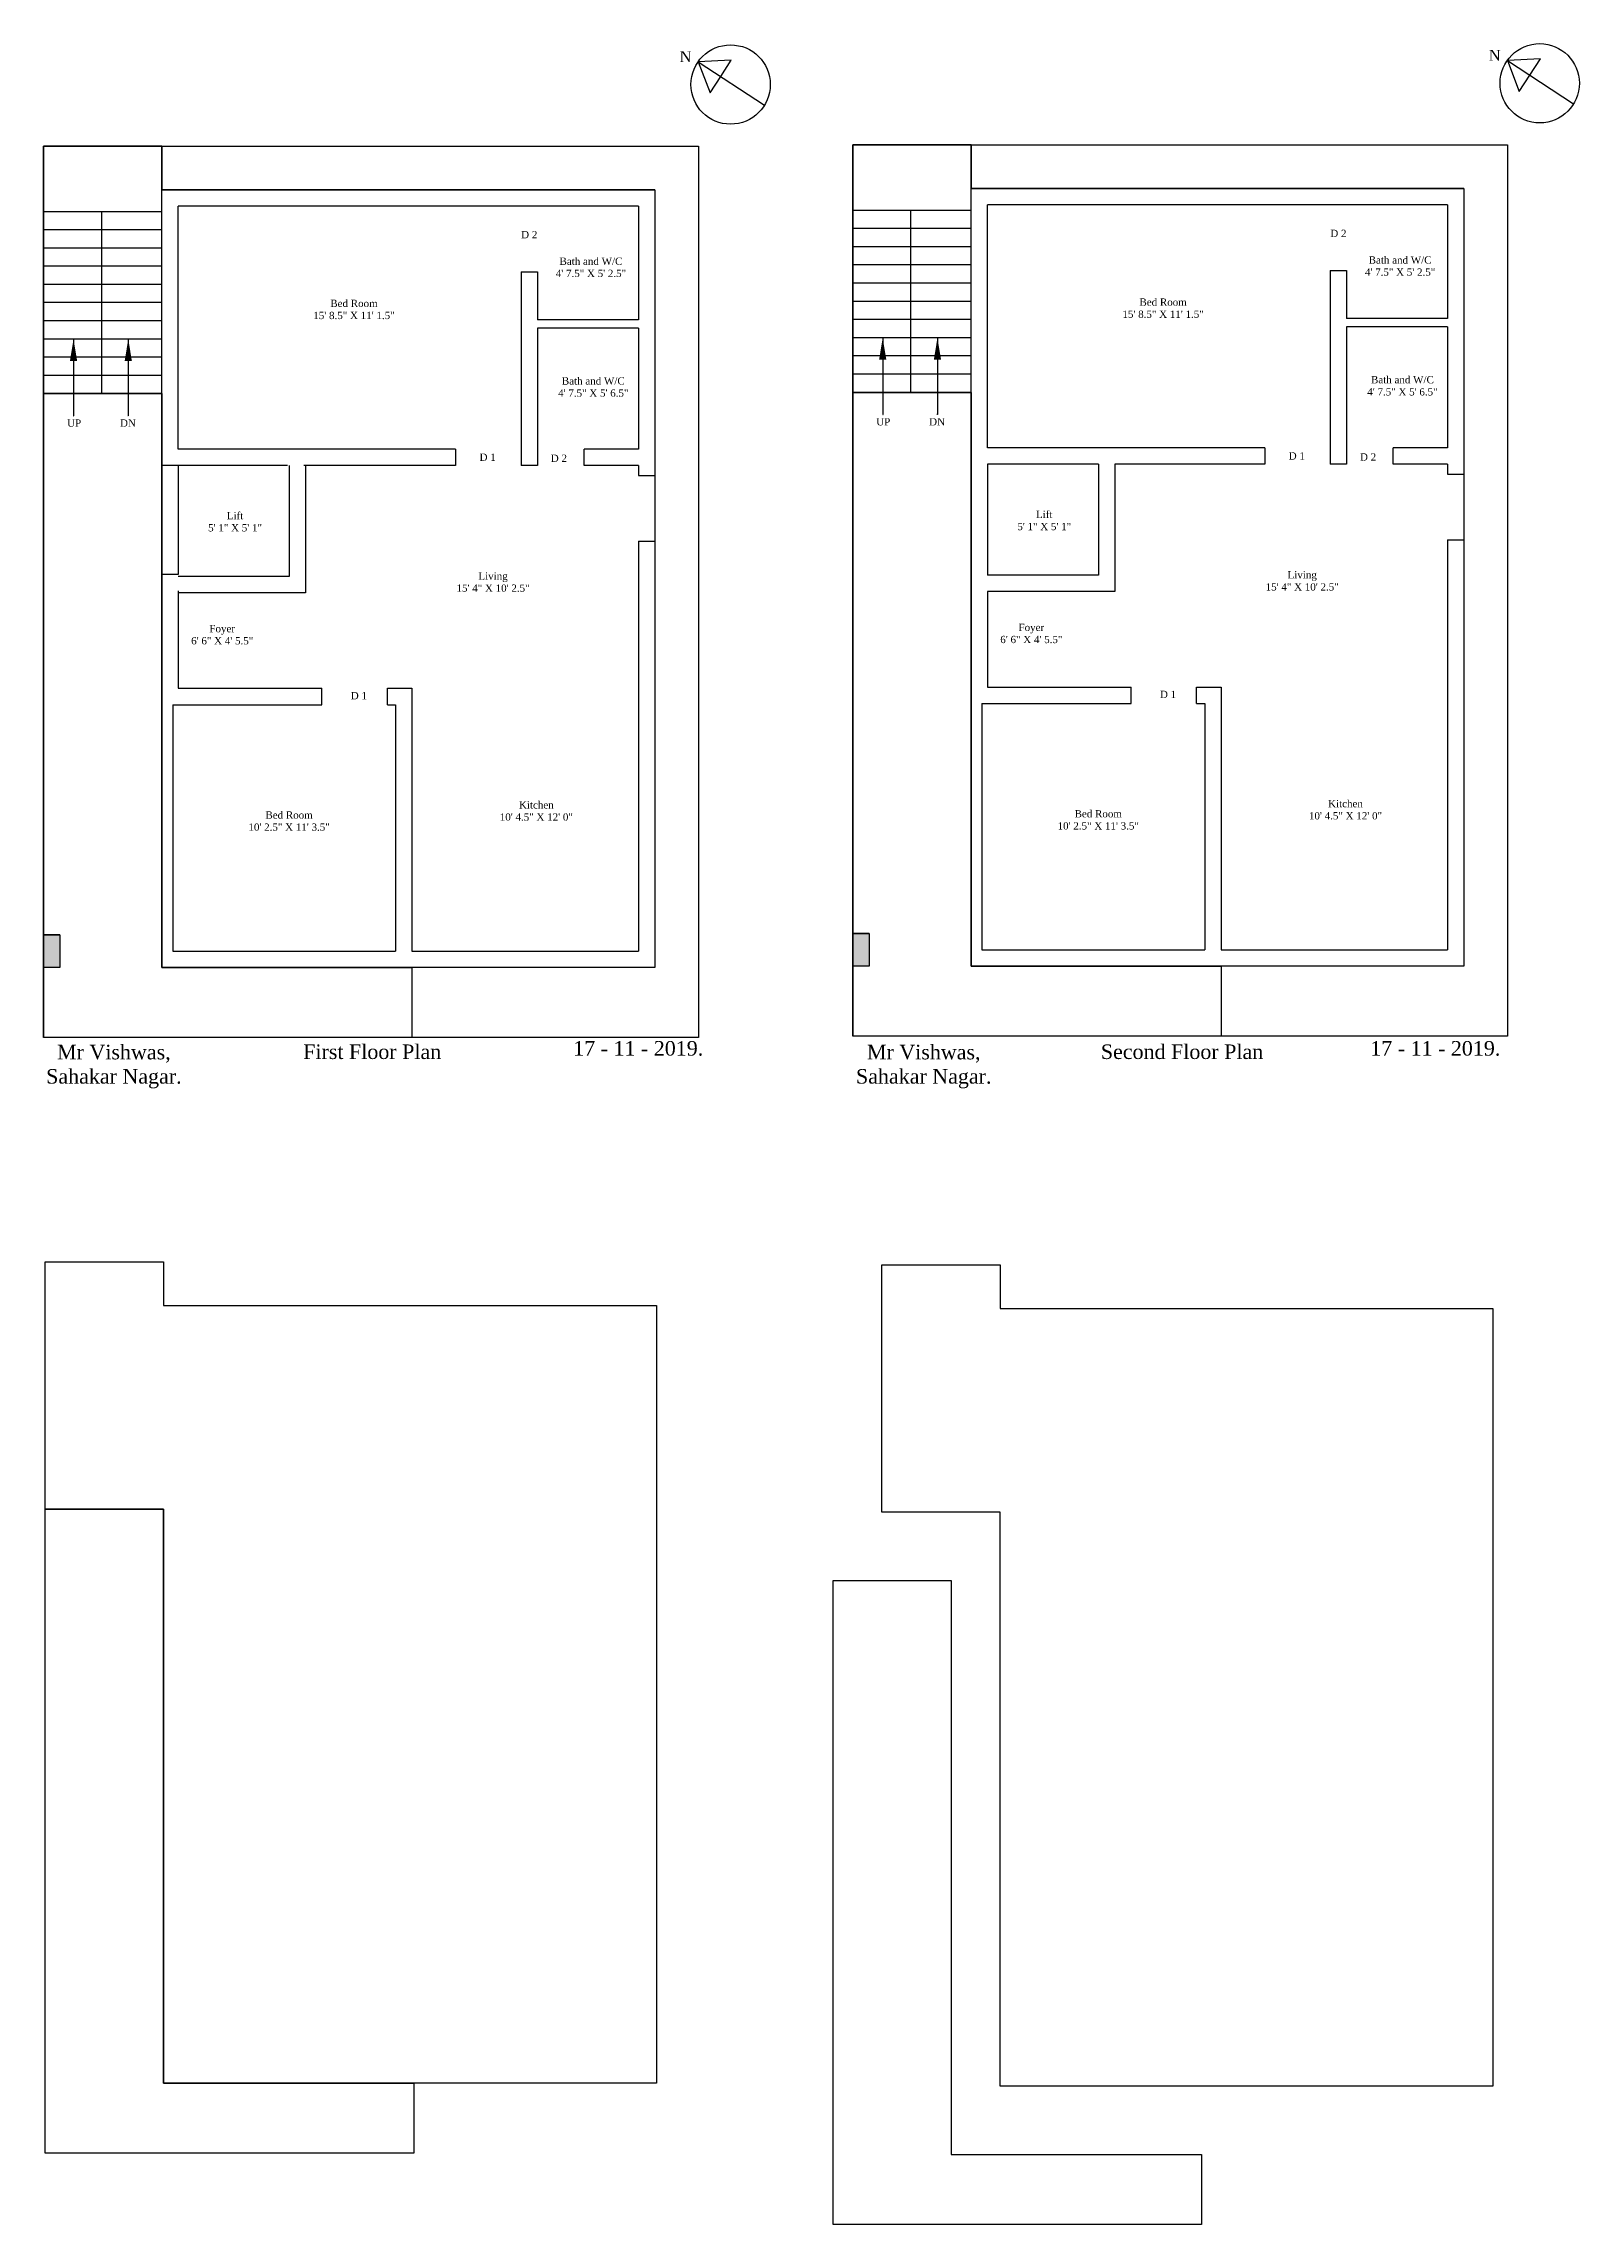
# Model space of a CAD drawing. Header units: inches. Extents: x 5 to 7848, y -1286 to 97.
# Drawn here: x 515 to 1359, y -1286 to -87 of the extents above; entities that cross this region are included whole.
import ezdxf

# ---------------------------------------------------------------- set-up
doc = ezdxf.new("R2010")
doc.units = ezdxf.units.IN
doc.header["$LTSCALE"] = 5
doc.header["$MEASUREMENT"] = 0
doc.styles.get("Standard").update_dxf_attribs({"font": 'arial.ttf'})
doc.dimstyles.get("Standard").update_dxf_attribs({"dimtxt": 6, "dimasz": 0.18, "dimexe": 0.18, "dimexo": 0.0625, "dimgap": 0.09, "dimtad": 0, "dimtih": 1, "dimtoh": 1, "dimdec": 1, "dimzin": 0, "dimdsep": 46, "dimlunit": 4, "dimtxsty": 'Standard', "dimcen": 0.09, "dimadec": 0, "dimazin": 0, "dimtfac": 1, "dimtdec": 1, "dimtofl": 0, "dimtmove": 0, "dimatfit": 3, "dimfxl": 1, "dimtolj": 1, "dimtzin": 0, "dimarcsym": 0})

msp = doc.modelspace()

# ---------------------------------------------------------------- texts
at = {"attachment_point": 1}
for s, insert, char_height, width in [('\\pxqc;{\\fTimes New Roman|b0|i0|c0|p34;N}', (845.33, -91.03), 6, 44.7873), ('\\pxqc;{\\fTimes New Roman|b0|i0|c0|p34;N}', (1290.14, -90.33), 6, 44.7873), ('\\pxqc;{\\fTimes New Roman|b0|i0|c0|p34;D 2}', (759.44, -189.88), 4, 44.7873), ('\\pxqc;{\\fTimes New Roman|b0|i0|c0|p34;D 2}', (1204.24, -189.18), 4, 44.7873), ('\\pxqc;{\\fTimes New Roman|b0|i0|c0|p34;Bath and W/C\\P\\pxqc;4\' 7.5" X 5\' 2.5"}', (1238.15, -203.81), 4, 44.7873), ('\\pxqc;{\\fTimes New Roman|b0|i0|c0|p34;Bath and W/C\\P\\pxqc;4\' 7.5" X 5\' 2.5"}', (793.35, -204.5), 4, 44.7873), ('\\pxqc;{\\fTimes New Roman|b0|i0|c0|p34;Bed Room\\P\\pxqc;15\' 8.5" X 11\' 1.5"}', (663.08, -227.63), 4, 44.7873), ('\\pxqc;{\\fTimes New Roman|b0|i0|c0|p34;Bed Room\\P\\pxqc;15\' 8.5" X 11\' 1.5"}', (1107.88, -226.94), 4, 44.7873), ('\\pxqc;{\\fTimes New Roman|b0|i0|c0|p34;Bath and W/C\\P\\pxqc;4\' 7.5" X 5\' 6.5"}', (794.64, -270.3), 4, 44.7873), ('\\pxqc;{\\fTimes New Roman|b0|i0|c0|p34;Bath and W/C\\P\\pxqc;4\' 7.5" X 5\' 6.5"}', (1239.44, -269.61), 4, 44.7873), ('\\pxqc;{\\fTimes New Roman|b0|i0|c0|p34;UP}', (525.05, -293.45), 4, 13.1774), ('\\pxqc;{\\fTimes New Roman|b0|i0|c0|p34;DN}', (554.63, -293.45), 4, 13.1774), ('\\pxqc;{\\fTimes New Roman|b0|i0|c0|p34;UP}', (969.86, -292.76), 4, 13.1774), ('\\pxqc;{\\fTimes New Roman|b0|i0|c0|p34;DN}', (999.44, -292.76), 4, 13.1774), ('\\pxqc;{\\fTimes New Roman|b0|i0|c0|p34;D 1}', (1181.39, -311.52), 4, 44.7873), ('\\pxqc;{\\fTimes New Roman|b0|i0|c0|p34;D 1}', (736.58, -312.22), 4, 44.7873), ('\\pxqc;{\\fTimes New Roman|b0|i0|c0|p34;D 2}', (775.74, -312.8), 4, 44.7873), ('\\pxqc;{\\fTimes New Roman|b0|i0|c0|p34;D 2}', (1220.55, -312.11), 4, 44.7873), ('\\pxqc;{\\fTimes New Roman|b0|i0|c0|p34;Lift\\P\\pxqc;5\' 1" X 5\' 1"}', (597.72, -344.35), 4, 44.7873), ('\\pxqc;{\\fTimes New Roman|b0|i0|c0|p34;Lift\\P\\pxqc;5\' 1" X 5\' 1"}', (1042.53, -343.66), 4, 44.7873), ('\\pxqc;{\\fTimes New Roman|b0|i0|c0|p34;Living\\P\\pxqc;15\' 4" X 10\' 2.5"}', (739.53, -377.53), 4, 44.7873), ('\\pxqc;{\\fTimes New Roman|b0|i0|c0|p34;Living\\P\\pxqc;15\' 4" X 10\' 2.5"}', (1184.34, -376.84), 4, 44.7873), ('\\pxqc;{\\fTimes New Roman|b0|i0|c0|p34;Foyer\\P\\pxqc;6\' 6" X 4\' 5.5"}', (593.42, -406.44), 4, 39.2477), ('\\pxqc;{\\fTimes New Roman|b0|i0|c0|p34;Foyer\\P\\pxqc;6\' 6" X 4\' 5.5"}', (1038.22, -405.75), 4, 39.2477), ('\\pxqc;{\\fTimes New Roman|b0|i0|c0|p34;D 1}', (665.79, -443.3), 4, 44.7873), ('\\pxqc;{\\fTimes New Roman|b0|i0|c0|p34;D 1}', (1110.6, -442.61), 4, 44.7873), ('\\pxqc;{\\fTimes New Roman|b0|i0|c0|p34;Kitchen\\P\\pxqc;10\' 4.5" X 12\' 0"}', (763.33, -503.34), 4, 44.7873), ('\\pxqc;{\\fTimes New Roman|b0|i0|c0|p34;Kitchen\\P\\pxqc;10\' 4.5" X 12\' 0"}', (1208.14, -502.65), 4, 44.7873), ('\\pxqc;{\\fTimes New Roman|b0|i0|c0|p34;Bed Room\\P\\pxqc;10\' 2.5" X 11\' 3.5"}', (627.42, -508.9), 4, 44.7873), ('\\pxqc;{\\fTimes New Roman|b0|i0|c0|p34;Bed Room\\P\\pxqc;10\' 2.5" X 11\' 3.5"}', (1072.23, -508.21), 4, 44.7873), ('\\pxqc;{\\fTimes New Roman|b0|i0|c0|p34;17 - 11 - 2019.}', (782.2, -635.16), 8, 119.0718), ('\\pxqc;{\\fTimes New Roman|b0|i0|c0|p34;17 - 11 - 2019.}', (1227.39, -635.16), 8, 105.023), ('\\pxqc;{\\fTimes New Roman|b0|i0|c0|p34;Mr Vishwas,\\P\\pxqc;Sahakar Nagar.}', (493.96, -637.22), 8, 119.0718), ('\\pxqc;{\\fTimes New Roman|b0|i0|c0|p34;First Floor Plan}', (635.97, -637.02), 8, 119.0718), ('\\pxqc;{\\fTimes New Roman|b0|i0|c0|p34;Mr Vishwas,\\P\\pxqc;Sahakar Nagar.}', (939.15, -637.22), 8, 119.0718), ('\\pxqc;{\\fTimes New Roman|b0|i0|c0|p34;Second Floor Plan}', (1081.15, -637.02), 8, 119.0718)]:
    msp.add_mtext(s, dxfattribs=dict(at, insert=insert, char_height=char_height, width=width))

# ---------------------------------------------------------------- hatches: boundary and pattern name
for points in [[(514.87, -576.75), (523.87, -576.75), (523.87, -594.75), (514.87, -594.75)], [(959.67, -576.06), (968.67, -576.06), (968.67, -594.06), (959.67, -594.06)]]:
    msp.add_hatch(color=256).paths.add_polyline_path(points)

# ---------------------------------------------------------------- linework, layer by layer
for p, q in [((1337.66, -95.26), (1319.58, -96.18)), ((1331.92, -104.27), (1337.66, -95.26)), ((892.86, -95.96), (874.77, -96.87)), ((874.77, -96.87), (911.12, -120.7)), ((874.77, -96.87), (881.28, -113.87)), ((881.28, -113.87), (887.12, -104.97)), ((887.12, -104.97), (892.86, -95.96)), ((1319.58, -96.18), (1355.92, -120.01)), ((1319.58, -96.18), (1326.08, -113.17)), ((1326.08, -113.17), (1331.92, -104.27)), ((579.87, -143.25), (514.87, -143.25)), ((579.87, -167.25), (579.87, -143.25)), ((1024.67, -142.56), (959.67, -142.56)), ((1024.67, -166.56), (1024.67, -142.56)), ((579.87, -179.25), (514.87, -179.25)), ((1024.67, -178.56), (959.67, -178.56)), ((579.87, -189.25), (514.87, -189.25)), ((1024.67, -188.56), (959.67, -188.56)), ((579.87, -199.25), (514.87, -199.25)), ((1024.67, -198.56), (959.67, -198.56)), ((579.87, -209.25), (514.87, -209.25)), ((1024.67, -208.56), (959.67, -208.56)), ((579.87, -219.25), (514.87, -219.25)), ((1024.67, -218.56), (959.67, -218.56)), ((579.87, -229.25), (514.87, -229.25)), ((579.87, -239.25), (514.87, -239.25)), ((1024.67, -228.56), (959.67, -228.56)), ((1024.67, -238.56), (959.67, -238.56)), ((579.87, -249.25), (514.87, -249.25)), ((1024.67, -248.56), (959.67, -248.56)), ((579.87, -259.25), (514.87, -259.25)), ((1024.67, -258.56), (959.67, -258.56)), ((579.87, -269.25), (514.87, -269.25)), ((1024.67, -268.56), (959.67, -268.56)), ((579.87, -279.25), (514.87, -279.25)), ((1024.67, -278.56), (959.67, -278.56)), ((579.87, -309.75), (579.87, -387.75)), ((1024.67, -309.06), (1024.67, -387.06)), ((588.87, -318.75), (579.87, -318.75)), ((588.87, -318.75), (588.87, -378.75)), ((649.87, -318.75), (649.87, -379.75)), ((658.87, -318.75), (658.87, -388.75)), ((1033.67, -318.06), (1033.67, -379.06)), ((1094.67, -318.06), (1094.67, -379.06)), ((1103.67, -318.06), (1103.67, -388.06)), ((588.87, -378.75), (579.87, -378.75)), ((579.87, -387.75), (579.87, -441.25)), ((588.87, -387.75), (588.87, -441.25)), ((1024.67, -387.06), (1024.67, -440.56)), ((1033.67, -388.06), (1033.67, -440.56)), ((579.87, -441.25), (579.87, -594.75)), ((667.87, -450.25), (667.87, -441.25)), ((703.87, -450.25), (703.87, -441.25)), ((1024.67, -440.56), (1024.67, -594.06)), ((1112.67, -449.56), (1112.67, -440.56)), ((1148.67, -449.56), (1148.67, -440.56)), ((585.87, -450.25), (585.87, -585.75)), ((1030.67, -449.56), (1030.67, -585.06)), ((523.87, -576.75), (514.87, -576.75)), ((968.67, -576.06), (959.67, -576.06)), ((523.87, -594.75), (514.87, -594.75)), ((634.87, -594.75), (579.87, -594.75)), ((717.37, -594.75), (717.37, -633.25)), ((968.67, -594.06), (959.67, -594.06)), ((1079.67, -594.06), (1024.67, -594.06)), ((1162.17, -594.06), (1162.17, -632.56))]:
    msp.add_line(p, q)
for points in [[(514.87, -143.25), (874.87, -143.25), (874.87, -633.25)], [(514.87, -143.25), (514.87, -633.25)], [(959.67, -142.56), (1319.67, -142.56), (1319.67, -632.56)], [(959.67, -142.56), (959.67, -632.56)], [(850.87, -167.25), (579.87, -167.25)], [(579.87, -309.75), (579.87, -167.25)], [(850.87, -167.25), (850.87, -324.32)], [(1295.67, -166.56), (1024.67, -166.56)], [(1024.67, -309.06), (1024.67, -166.56)], [(1295.67, -166.56), (1295.67, -323.63)], [(546.87, -279.25), (546.87, -179.25)], [(841.87, -176.25), (588.87, -176.25)], [(588.87, -309.75), (588.87, -176.25)], [(841.87, -176.25), (841.87, -238.75)], [(991.67, -278.56), (991.67, -178.56)], [(1286.67, -175.56), (1033.67, -175.56)], [(1033.67, -309.06), (1033.67, -175.56)], [(1286.67, -175.56), (1286.67, -238.06)], [(777.37, -212.25), (777.37, -318.75)], [(777.37, -212.25), (786.37, -212.25)], [(786.37, -212.25), (786.37, -238.75)], [(1222.17, -211.56), (1222.17, -318.06)], [(1222.17, -211.56), (1231.17, -211.56)], [(1231.17, -211.56), (1231.17, -238.06)], [(841.87, -238.75), (786.37, -238.75)], [(1286.67, -238.06), (1231.17, -238.06)], [(786.37, -243.25), (786.37, -318.75)], [(841.87, -243.25), (786.37, -243.25)], [(841.87, -243.25), (841.87, -309.75)], [(1231.17, -242.56), (1231.17, -318.06)], [(1286.67, -242.56), (1231.17, -242.56)], [(1286.67, -242.56), (1286.67, -309.06)], [(741.37, -309.75), (588.87, -309.75)], [(741.37, -309.75), (741.37, -318.75)], [(841.87, -309.75), (811.99, -309.75)], [(811.99, -318.75), (811.99, -309.75)], [(1186.17, -309.06), (1033.67, -309.06)], [(1186.17, -309.06), (1186.17, -318.06)], [(1286.67, -309.06), (1256.79, -309.06)], [(1256.79, -318.06), (1256.79, -309.06)], [(648.87, -318.75), (588.87, -318.75)], [(741.37, -318.75), (657.87, -318.75)], [(786.37, -318.75), (777.37, -318.75)], [(841.87, -318.75), (811.99, -318.75)], [(841.87, -318.75), (841.87, -324.32)], [(1094.67, -318.06), (1033.67, -318.06)], [(1186.17, -318.06), (1103.67, -318.06)], [(1231.17, -318.06), (1222.17, -318.06)], [(1286.67, -318.06), (1256.79, -318.06)], [(1286.67, -318.06), (1286.67, -323.63)], [(1286.67, -323.63), (1295.67, -323.63)], [(1295.67, -323.63), (1295.67, -359.63)], [(841.87, -324.32), (850.87, -324.32)], [(850.87, -324.32), (850.87, -360.32)], [(1286.67, -359.63), (1286.67, -585.06)], [(1286.67, -359.63), (1286.67, -359.63), (1295.67, -359.63)], [(1295.67, -359.63), (1295.67, -594.06)], [(841.87, -360.32), (841.87, -585.75)], [(841.87, -360.32), (841.87, -360.32), (850.87, -360.32)], [(850.87, -360.32), (850.87, -594.75)], [(649.87, -379.75), (588.87, -379.75)], [(1094.67, -379.06), (1033.67, -379.06)], [(658.87, -388.75), (588.87, -388.75)], [(1103.67, -388.06), (1033.67, -388.06)], [(588.87, -441.25), (667.87, -441.25)], [(703.87, -441.25), (717.37, -441.25)], [(717.37, -441.25), (717.37, -585.75)], [(1033.67, -440.56), (1112.67, -440.56)], [(1148.67, -440.56), (1162.17, -440.56)], [(1162.17, -440.56), (1162.17, -585.06)], [(585.87, -450.25), (667.87, -450.25)], [(703.87, -450.25), (708.37, -450.25)], [(708.37, -450.25), (708.37, -585.75)], [(1030.67, -449.56), (1112.67, -449.56)], [(1148.67, -449.56), (1153.17, -449.56)], [(1153.17, -449.56), (1153.17, -585.06)], [(523.87, -576.75), (523.87, -594.75)], [(585.87, -585.75), (708.37, -585.75)], [(717.37, -585.75), (841.87, -585.75)], [(968.67, -576.06), (968.67, -594.06)], [(1030.67, -585.06), (1153.17, -585.06)], [(1162.17, -585.06), (1286.67, -585.06)], [(850.87, -594.75), (634.87, -594.75)], [(1295.67, -594.06), (1079.67, -594.06)], [(874.87, -633.25), (514.87, -633.25)], [(1319.67, -632.56), (959.67, -632.56)]]:
    msp.add_lwpolyline(points)
for points in [[(514.87, -143.25), (579.87, -143.25), (579.87, -167.25), (850.87, -167.25), (850.87, -594.75), (579.87, -594.75), (579.87, -279.25), (514.87, -279.25), (514.87, -143.25)], [(959.67, -142.56), (1024.67, -142.56), (1024.67, -166.56), (1295.67, -166.56), (1295.67, -594.06), (1024.67, -594.06), (1024.67, -278.56), (959.67, -278.56), (959.67, -142.56)], [(514.87, -279.25), (579.87, -279.25), (579.87, -594.75), (717.37, -594.75), (717.37, -633.25), (514.87, -633.25), (514.87, -279.25)], [(959.67, -278.56), (1024.67, -278.56), (1024.67, -594.06), (1162.17, -594.06), (1162.17, -632.56), (959.67, -632.56), (959.67, -278.56)], [(514.87, -576.75), (523.87, -576.75), (523.87, -594.75), (514.87, -594.75)], [(959.67, -576.06), (968.67, -576.06), (968.67, -594.06), (959.67, -594.06)], [(515.8, -756.49), (580.8, -756.49), (580.8, -780.49), (851.8, -780.49), (851.8, -1207.99), (580.8, -1207.99), (580.8, -892.49), (515.8, -892.49), (515.8, -756.49)], [(975.61, -758.15), (1040.61, -758.15), (1040.61, -782.15), (1311.61, -782.15), (1311.61, -1209.65), (1040.61, -1209.65), (1040.61, -894.15), (975.61, -894.15), (975.61, -758.15)], [(515.8, -892.49), (580.8, -892.49), (580.8, -1207.99), (718.3, -1207.99), (718.3, -1246.49), (515.8, -1246.49), (515.8, -892.49)], [(948.85, -931.64), (1013.85, -931.64), (1013.85, -1247.14), (1151.35, -1247.14), (1151.35, -1285.64), (948.85, -1285.64), (948.85, -931.64)]]:
    msp.add_lwpolyline(points, close=True)
for centre in [(892.51, -109.36), (1337.31, -108.66)]:
    msp.add_circle(centre, 21.8)

msp.set_redraw_order([(e.dxf.handle, doc.entitydb.next_handle()) for e in msp.query("TEXT MTEXT ATTDEF DIMENSION ARC_DIMENSION")])  # texts and dimensions are drawn at this point

# ---------------------------------------------------------------- leaders
for points in [[(531.32, -249.25), (531.32, -291.39), (531.57, -291.39)], [(561.41, -249.25), (561.41, -291.39), (561.17, -291.39)], [(976.13, -248.56), (976.13, -290.7), (976.37, -290.7)], [(1006.22, -248.56), (1006.22, -290.7), (1005.97, -290.7)]]:
    msp.add_leader(points, dimstyle='Standard', override={"dimasz": 12, "dimtad": 0})

doc.saveas('drawing.dxf')
